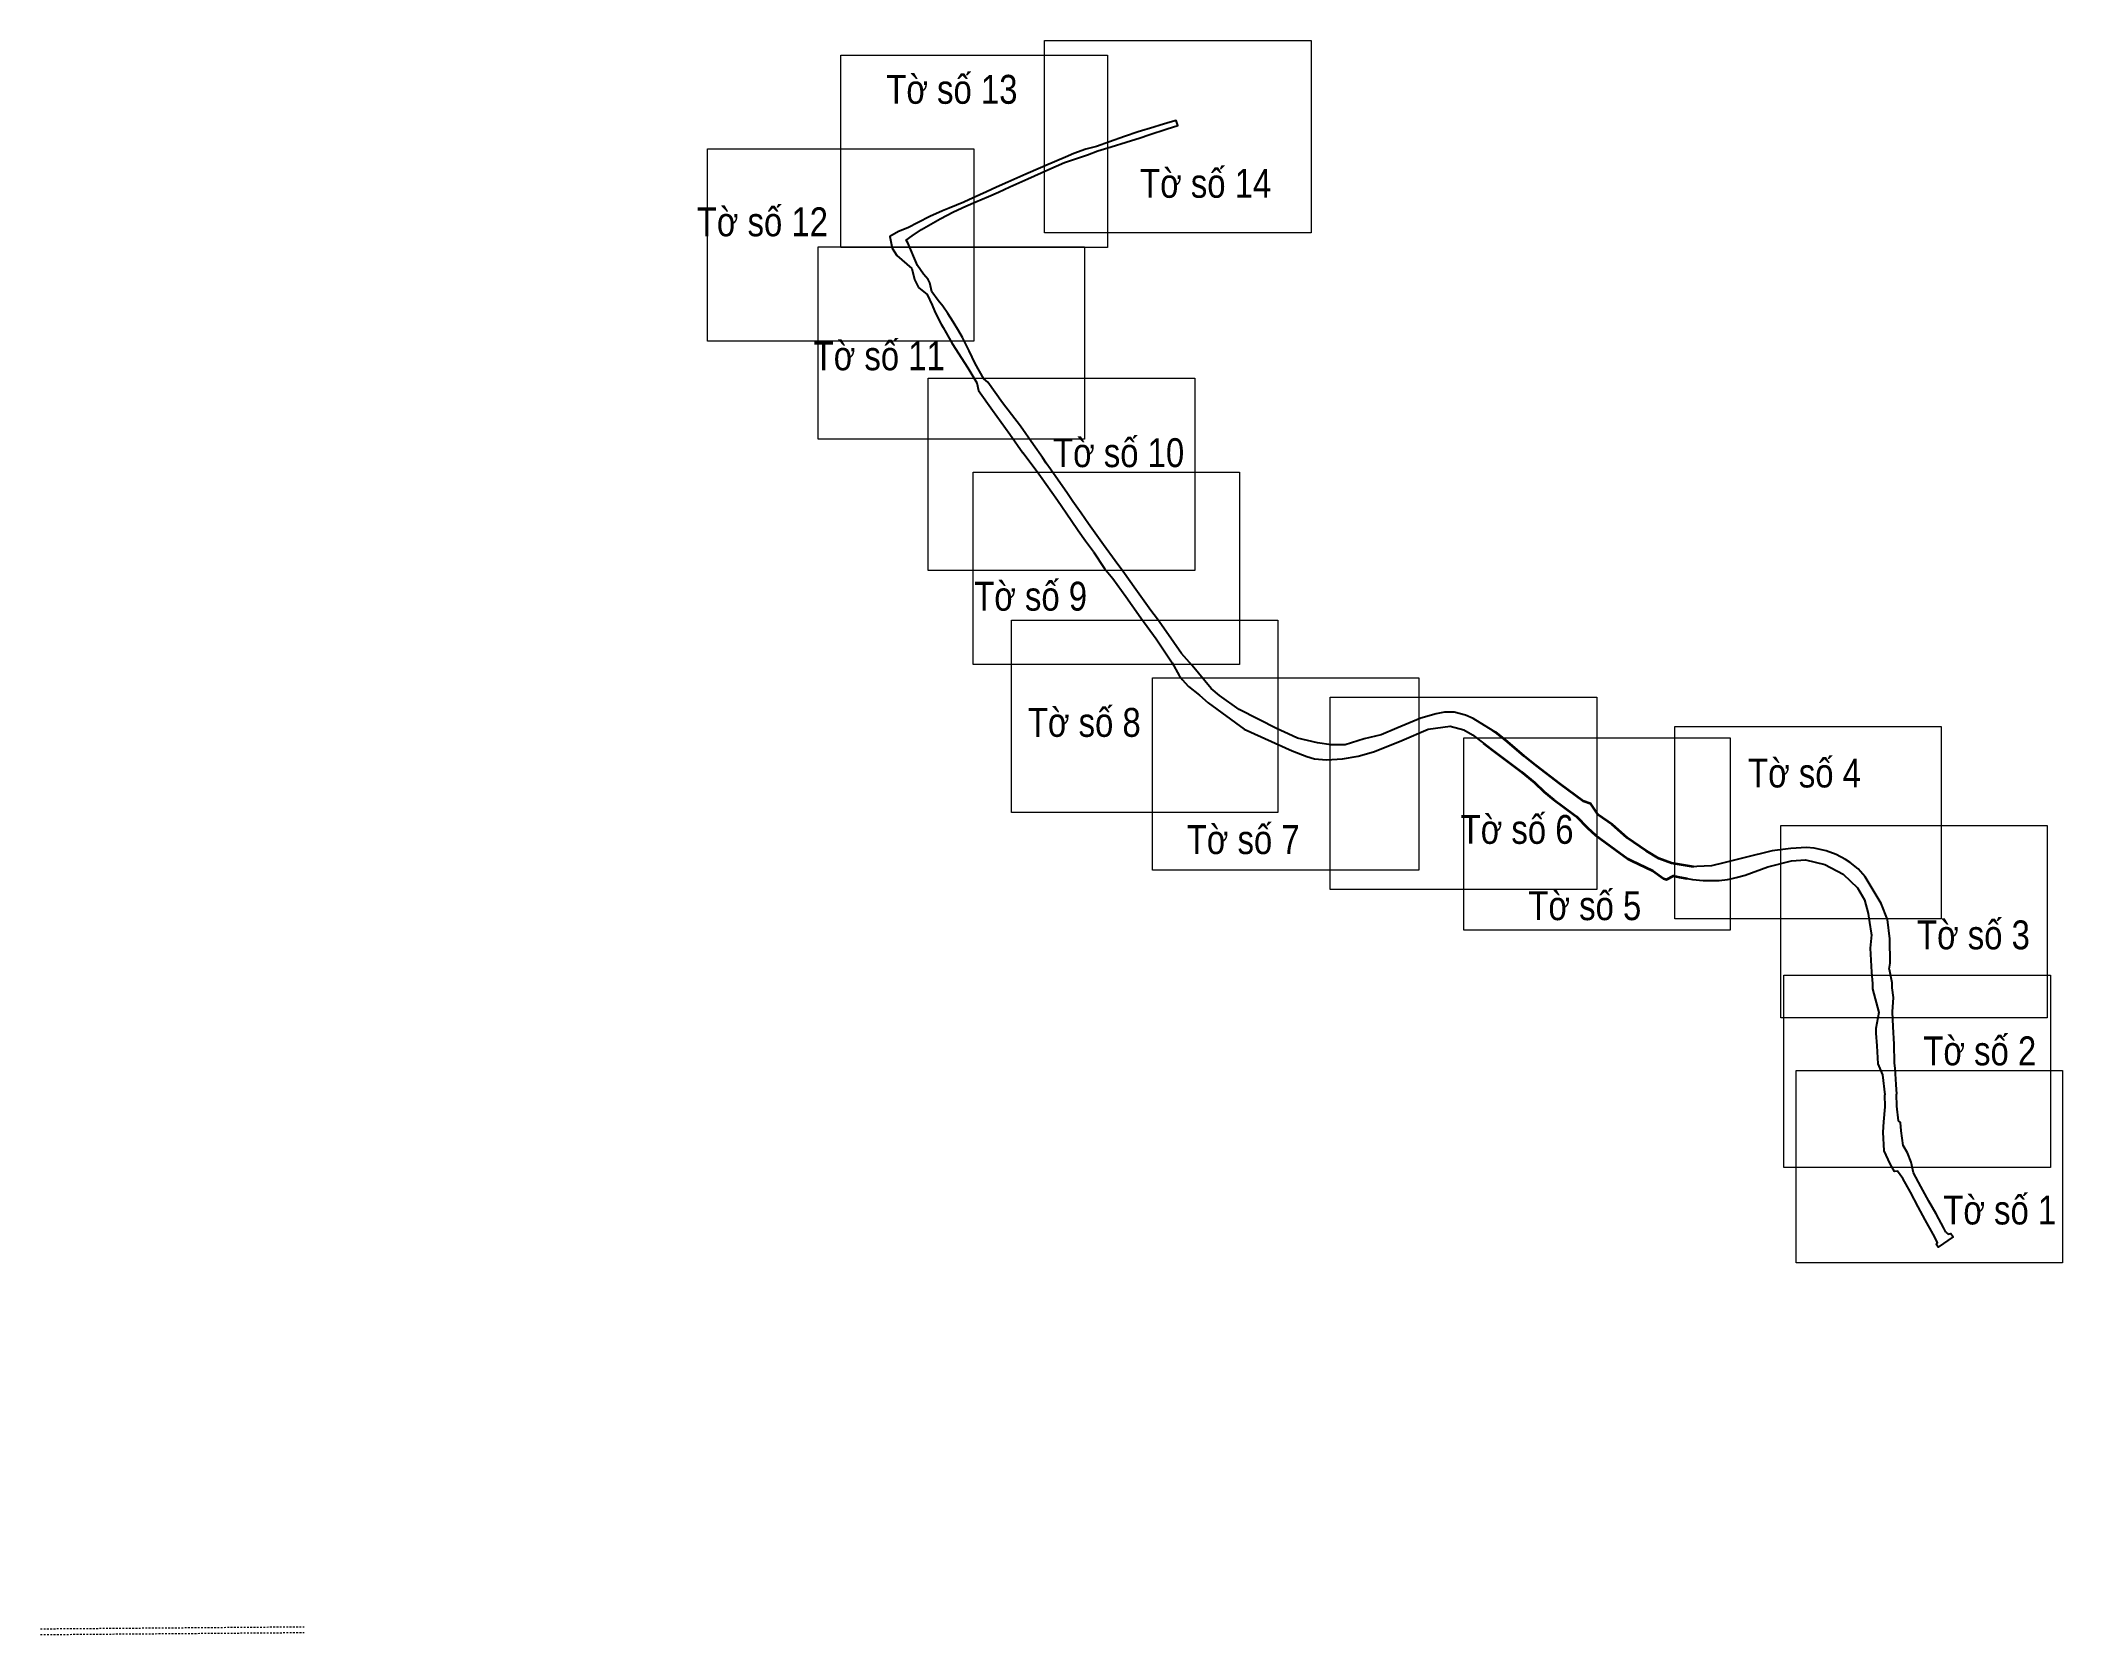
# Model space of a CAD drawing. Header units: metres. Extents: x 359656 to 360539, y 1833938 to 1841880.
# Drawn here: x 359803.4 to 360153.1, y 1833938.4 to 1834214.2 of the extents above; entities that cross this region are included whole.
import ezdxf
from ezdxf.enums import TextEntityAlignment as Align

# ---------------------------------------------------------------- set-up
doc = ezdxf.new("R2010")
doc.units = ezdxf.units.M
doc.header["$LTSCALE"] = 0.21
doc.linetypes.add('SHORT_DASHED', pattern=[2.7, 1.5, -1.2])
doc.layers.add('1', color=7, linetype='Continuous', lineweight=13)
doc.layers.add('22', color=7, linetype='Continuous', lineweight=13)

msp = doc.modelspace()

# ---------------------------------------------------------------- texts
at = {"layer": '1', "width": 0.85}
for s, p in [('Tờ số 13', (359961.04, 1834203.24)), ('Tờ số 14', (360004.925, 1834186.98)), ('Tờ số 12', (359928.27, 1834180.32)), ('Tờ số 11', (359948.475, 1834157.14)), ('Tờ số 10', (359989.875, 1834140.38)), ('Tờ số 9', (359974.66, 1834115.55)), ('Tờ số 8', (359983.935, 1834093.72)), ('Tờ số 4', (360108.48, 1834084.96)), ('Tờ số 7', (360011.415, 1834073.44)), ('Tờ số 6', (360058.775, 1834075.21)), ('Tờ số 5', (360070.49, 1834062.01)), ('Tờ số 3', (360137.69, 1834056.96)), ('Tờ số 2', (360138.785, 1834036.89)), ('Tờ số 1', (360142.24, 1834009.36))]:
    msp.add_text(s, height=5, dxfattribs=at).set_placement(p, align=Align.CENTER)

# ---------------------------------------------------------------- linework, layer by layer
at = {"layer": '1', "lineweight": 25}
msp.add_line((360132.93, 1834008.02), (360132.94, 1834008), dxfattribs=at)
at = {"layer": '1'}
for points in [[(359941.86, 1834211.66), (359987.94, 1834211.66), (359987.94, 1834178.38), (359941.86, 1834178.38)], [(359977.07, 1834214.2), (360023.15, 1834214.2), (360023.15, 1834180.92), (359977.07, 1834180.92)], [(359918.76, 1834195.46), (359964.84, 1834195.46), (359964.84, 1834162.18), (359918.76, 1834162.18)], [(359937.92, 1834178.47), (359984, 1834178.47), (359984, 1834145.19), (359937.92, 1834145.19)], [(359956.95, 1834155.78), (360003.03, 1834155.78), (360003.03, 1834122.49), (359956.95, 1834122.49)], [(359964.7, 1834139.53), (360010.78, 1834139.53), (360010.78, 1834106.24), (359964.7, 1834106.24)], [(359971.34, 1834113.93), (360017.42, 1834113.93), (360017.42, 1834080.64), (359971.34, 1834080.64)], [(359995.72, 1834103.93), (360041.8, 1834103.93), (360041.8, 1834070.64), (359995.72, 1834070.64)], [(360026.48, 1834100.59), (360072.56, 1834100.59), (360072.56, 1834067.3), (360026.48, 1834067.3)], [(360049.55, 1834093.54), (360095.63, 1834093.54), (360095.63, 1834060.25), (360049.55, 1834060.25)], [(360086.03, 1834095.52), (360132.11, 1834095.52), (360132.11, 1834062.23), (360086.03, 1834062.23)], [(360104.37, 1834078.39), (360150.45, 1834078.39), (360150.45, 1834045.1), (360104.37, 1834045.1)], [(360104.92, 1834052.48), (360151, 1834052.48), (360151, 1834019.19), (360104.92, 1834019.19)], [(360107.02, 1834036.01), (360153.1, 1834036.01), (360153.1, 1834002.72), (360107.02, 1834002.72)]]:
    msp.add_lwpolyline(points, close=True, dxfattribs=at)
at = {"layer": '1', "lineweight": 25}
for points in [[(359957.24, 1834172.26), (359956.91, 1834172.82), (359956.15, 1834173.79), (359955.07, 1834175.28), (359953.4, 1834179.17), (359953.13, 1834179.64), (359954.16, 1834180.42), (359955.81, 1834181.47), (359959.03, 1834183.35), (359961.3, 1834184.53), (359963.43, 1834185.52), (359965.19, 1834186.28), (359967.35, 1834187.21), (359969.12, 1834187.96), (359971.07, 1834188.86), (359974.17, 1834190.26), (359977.61, 1834191.8), (359980.53, 1834193.06), (359984.51, 1834194.43), (359986.29, 1834195.09), (359988.57, 1834195.81), (359991.18, 1834196.58), (359993.6, 1834197.36), (359995.08, 1834197.84), (359998.25, 1834198.92), (360000.13, 1834199.49), (359999.83, 1834200.35), (359998.8, 1834200.04), (359997.06, 1834199.54), (359995.96, 1834199.2), (359993.26, 1834198.38), (359990.88, 1834197.58), (359988.3, 1834196.63), (359986.02, 1834195.87), (359984.21, 1834195.36), (359982.13, 1834194.62), (359980.7, 1834194.02), (359977.28, 1834192.55), (359976.38, 1834192.14), (359973.81, 1834191.05)], [(359973.81, 1834191.05), (359970.72, 1834189.65), (359968.74, 1834188.82), (359967.01, 1834188), (359967, 1834188), (359964.74, 1834186.98), (359963.11, 1834186.21), (359960.59, 1834185.19), (359959.39, 1834184.7), (359957.25, 1834183.75), (359955.19, 1834182.68), (359953.43, 1834181.76), (359951.8, 1834181.16), (359950.31, 1834180.25), (359950.7, 1834178.26), (359951.53, 1834177.01), (359954.12, 1834174.73), (359954.57, 1834172.86), (359955.27, 1834171.44)], [(359955.27, 1834171.44), (359956.74, 1834170.24), (359957.62, 1834168.38), (359958.05, 1834167.4), (359958.68, 1834166.1), (359959.18, 1834165.12), (359959.53, 1834164.51), (359961.06, 1834161.77), (359961.07, 1834161.76), (359961.07, 1834161.76), (359963.78, 1834157.56), (359965.33, 1834154.98), (359965.62, 1834153.62), (359968.04, 1834150.24), (359971.08, 1834146.11), (359973.29, 1834142.85)], [(359976.68, 1834142.03), (359975.17, 1834144.22), (359972.93, 1834147.45), (359969.8, 1834151.48), (359967.27, 1834155.05), (359966.54, 1834155.68), (359965.09, 1834158.31), (359964.05, 1834160.52), (359962.88, 1834162.82), (359962.25, 1834163.93), (359961.26, 1834165.5), (359960.32, 1834166.94), (359959.46, 1834168.21), (359958.69, 1834169.22), (359957.57, 1834170.73), (359957.24, 1834172.26)], [(359985.53, 1834125.73), (359984.12, 1834127.58), (359982.89, 1834129.33), (359981.67, 1834131.12), (359979.33, 1834134.62), (359976.37, 1834138.78), (359975.6, 1834139.8), (359973.29, 1834142.85)], [(360054.65, 1834094.76), (360051.2, 1834096.9), (360049.85, 1834097.45), (360047.88, 1834097.97), (360046.21, 1834098), (360044.79, 1834097.72), (360042.11, 1834096.95), (360037.98, 1834095.23), (360035.25, 1834094.07), (360032.36, 1834093.37), (360029.02, 1834092.34), (360026.6, 1834092.32), (360024.29, 1834092.66), (360020.83, 1834093.48), (360019.18, 1834094.26), (360017.3, 1834095.1), (360010.74, 1834098.45), (360007.33, 1834100.86), (360005.89, 1834102.07), (360002.61, 1834106.08), (360000.77, 1834108.16), (359998.11, 1834111.96), (359996.61, 1834114.07), (359995.45, 1834115.56), (359992.83, 1834119.23), (359990.61, 1834122.36), (359989.29, 1834124.15), (359987.26, 1834126.96), (359984.67, 1834130.58), (359983.37, 1834132.43), (359981.97, 1834134.44), (359981.03, 1834135.83), (359978.11, 1834140.02), (359977.35, 1834141.07), (359976.68, 1834142.03)], [(359985.53, 1834125.73), (359987.45, 1834122.86), (359988.87, 1834121.12), (359991.12, 1834118), (359993.74, 1834114.33)], [(359993.74, 1834114.33), (359996.37, 1834110.69), (359999.11, 1834106.5), (360000.33, 1834104.34), (360000.85, 1834103.63), (360001.96, 1834102.4), (360003.88, 1834100.92), (360005.38, 1834099.59), (360011.59, 1834095.07)], [(360011.59, 1834095.07), (360019.86, 1834091.29), (360022.39, 1834090.32), (360023.76, 1834089.93), (360025.82, 1834089.73)], [(360025.82, 1834089.73), (360028.58, 1834089.93), (360031.3, 1834090.38), (360033.92, 1834091.13), (360036.13, 1834091.98), (360038.85, 1834093.1), (360043.38, 1834095.04), (360047.21, 1834095.58), (360049.57, 1834094.92), (360051.09, 1834094.09), (360052.97, 1834092.64)], [(360088.16, 1834069.2), (360089.12, 1834069.02), (360090.97, 1834068.86), (360093.7, 1834068.84), (360095.14, 1834069.02), (360095.73, 1834069.14), (360096.67, 1834069.38), (360098.19, 1834069.77), (360102.12, 1834071.24), (360106.23, 1834072.26), (360108.63, 1834072.47), (360112, 1834071.66), (360115.15, 1834069.99), (360117.63, 1834067.57), (360118.86, 1834065.5), (360119.47, 1834063.15), (360119.73, 1834061.59), (360120.02, 1834059.78), (360120.07, 1834059.48), (360119.82, 1834057.15), (360120.08, 1834053.02), (360120.22, 1834051.04), (360120.26, 1834050.1), (360121.31, 1834046.05), (360120.8, 1834043.29), (360120.81, 1834042.45), (360121.01, 1834040.26), (360121.17, 1834037.13), (360121.98, 1834035.26), (360122.35, 1834031.81)], [(360123.14, 1834053.53), (360123.29, 1834054.59), (360123.24, 1834058.78), (360122.81, 1834062.14), (360121.75, 1834064.9), (360118.98, 1834069.5), (360117.76, 1834070.88), (360116.37, 1834072), (360115.57, 1834072.5), (360113.96, 1834073.35), (360112.21, 1834074.02), (360110.15, 1834074.45), (360108.8, 1834074.57), (360106.11, 1834074.43), (360102.89, 1834074.02), (360097.96, 1834072.76), (360094.53, 1834071.92), (360092.41, 1834071.42), (360089.83, 1834071.26), (360089.28, 1834071.23)], [(360123.14, 1834053.53), (360123.55, 1834051.24), (360123.59, 1834050.31), (360123.79, 1834048.63), (360123.61, 1834046.14), (360123.73, 1834043.54), (360123.94, 1834040.58), (360123.97, 1834037.32), (360124.07, 1834036.34), (360124.28, 1834033.58), (360124.28, 1834033.58), (360124.41, 1834031.92)], [(360132.94, 1834008), (360133.32, 1834007.7), (360133.8, 1834007.77), (360134.17, 1834007.23), (360131.61, 1834005.45), (360131.23, 1834005.98), (360131.45, 1834006.26), (360130.71, 1834007.7), (360129.37, 1834010.17), (360128.13, 1834012.39), (360126.8, 1834014.92), (360125.5, 1834017.34), (360124.55, 1834018.56), (360124.05, 1834018.54), (360123.29, 1834019.87), (360122.25, 1834022.07), (360122.1, 1834025.31), (360122.19, 1834027.11), (360122.45, 1834029.71), (360122.35, 1834031.8), (360122.35, 1834031.8), (360122.35, 1834031.81)], [(360132.93, 1834008.02), (360132.57, 1834008.72), (360131.26, 1834011.2), (360130, 1834013.4), (360128.62, 1834015.92), (360127.35, 1834018.32), (360126.93, 1834020.11), (360126.26, 1834021.73), (360125.56, 1834023), (360125.19, 1834025.53), (360125.1, 1834027.01), (360124.72, 1834027.29), (360124.46, 1834029.83), (360124.41, 1834031.92)]]:
    msp.add_lwpolyline(points, dxfattribs=at)
at = {"layer": '1', "lineweight": 35}
for points in [[(360052.97, 1834092.64), (360054.46, 1834091.5), (360059.53, 1834087.66), (360061.79, 1834085.8), (360063.45, 1834084.18), (360065.07, 1834082.86), (360068.67, 1834080.24), (360069.03, 1834079.96), (360070.93, 1834077.96), (360072.36, 1834076.69), (360075.77, 1834074.18), (360077.93, 1834072.64), (360078.53, 1834072.3), (360082.24, 1834070.56), (360084.1, 1834069.22), (360084.63, 1834069.06), (360085.81, 1834069.68), (360086.87, 1834069.44), (360088.16, 1834069.2)], [(360089.28, 1834071.23), (360085.48, 1834071.87), (360083.29, 1834072.66), (360081.08, 1834073.98), (360077.79, 1834076.23), (360075.23, 1834078.58), (360072.79, 1834080.25), (360071.53, 1834082.14), (360070.21, 1834082.59), (360066.2, 1834085.55), (360062.03, 1834088.75), (360060.01, 1834090.35), (360057.11, 1834092.83), (360055.03, 1834094.51), (360054.65, 1834094.76)]]:
    msp.add_lwpolyline(points, dxfattribs=at)
at = {"layer": '22', "linetype": 'SHORT_DASHED'}
for p, q in [((359803.43, 1833939.41), (359849.05, 1833939.77)), ((359803.44, 1833938.41), (359849.06, 1833938.77))]:
    msp.add_line(p, q, dxfattribs=at)

msp.set_redraw_order([(e.dxf.handle, doc.entitydb.next_handle()) for e in msp.query("TEXT MTEXT ATTDEF DIMENSION ARC_DIMENSION")])  # texts and dimensions are drawn at this point

doc.saveas('drawing.dxf')
